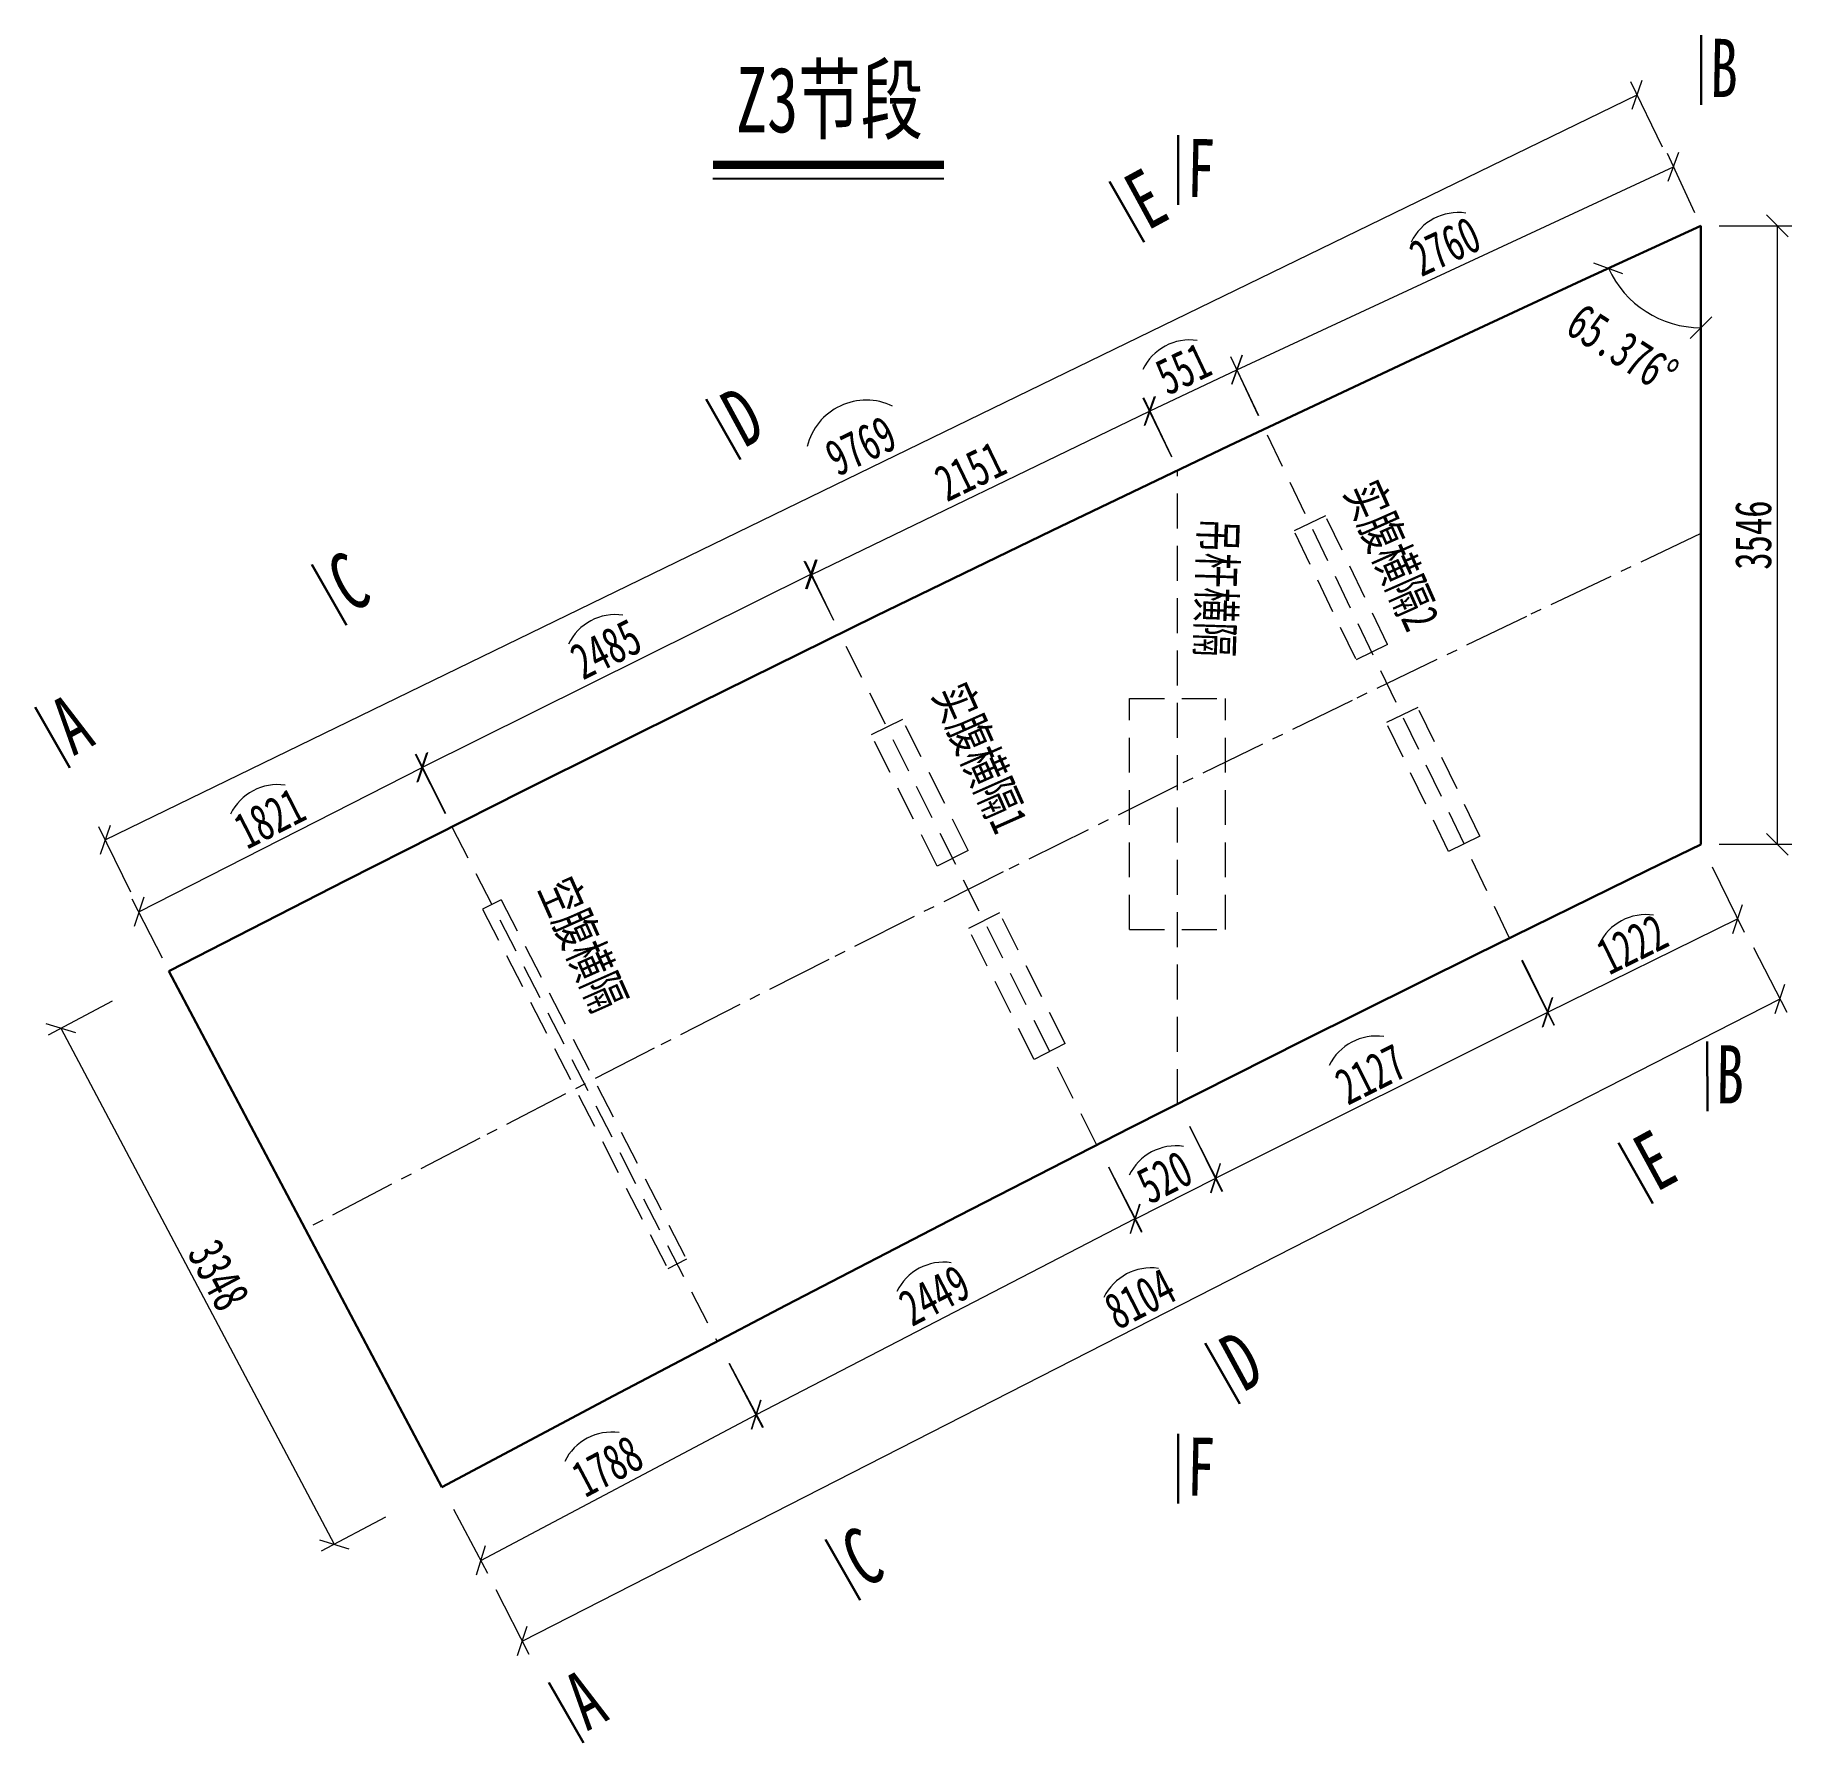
# Model space of a CAD drawing. Header units: millimetres. Extents: x -411717 to -116098, y 0 to 693159.
# Drawn here: x -210050 to -199980, y 305792 to 315584 of the extents above; entities that cross this region are included whole.
import ezdxf
from ezdxf.enums import TextEntityAlignment as Align

# ---------------------------------------------------------------- set-up
doc = ezdxf.new("R2010")
doc.units = ezdxf.units.MM
doc.header["$LTSCALE"] = 2
doc.header["$PDMODE"] = 3
doc.header["$PDSIZE"] = -10
doc.linetypes.add('CENTER2', pattern=[28.575, 19.05, -3.175, 3.175, -3.175])
doc.linetypes.add('DASHED', pattern=[0.75, 0.5, -0.25])
doc.layers.get('Defpoints').update_dxf_attribs({"color": 8, "lineweight": 9})
for name, color, linetype, lineweight in [('中心线', 7, 'CENTER2', 15), ('标注', 4, 'Continuous', 13), ('标注线及字体', 2, 'Continuous', 15), ('桥 构造粗实', 1, 'Continuous', 30), ('细实线', 4, 'Continuous', 15), ('虚线', 4, 'DASHED', 15)]:
    doc.layers.add(name, color=color, linetype=linetype, lineweight=lineweight)
doc.styles.add('111', font='仿宋_GB2312.ttf', dxfattribs={"width": 0.7})
doc.styles.add('仿宋字', font='仿宋_GB2312.ttf', dxfattribs={"width": 0.7})
doc.dimstyles.new('200', dxfattribs={"dimscale": 0, "dimtxt": 2.5, "dimasz": 1.5, "dimexe": 1, "dimexo": 1, "dimgap": 0.4, "dimtad": 1, "dimdec": 0, "dimdsep": 46, "dimtxsty": '111', "dimblk": 'OBLIQUE', "dimcen": 0, "dimclrd": 256, "dimclre": 256, "dimclrt": 256, "dimadec": 1, "dimazin": 2, "dimtfac": 1, "dimtdec": 0, "dimtmove": 2, "dimatfit": 3, "dimfxl": 4, "dimfxlon": 1, "dimtolj": 1, "dimlwd": -1, "dimlwe": -1, "dimarcsym": 0})

msp = doc.modelspace()

# ---------------------------------------------------------------- texts
at = {"layer": '标注', "style": '仿宋字', "width": 0.7}
for s, rotation, p in [('B', 359.03296, (-200450.6, 315230.3)), ('F', 358.80877, (-203449.5, 314656.3)), ('E', 28.50689, (-203673.1, 314461.1)), ('D', 28.50689, (-205985.9, 313214)), ('C', 28.50689, (-208245.3, 312265.5)), ('A', 28.50689, (-209832.2, 311447.1)), ('B', 359.03296, (-200415.8, 309459.3)), ('E', 28.50689, (-200756.3, 308948.3)), ('D', 28.50689, (-203125.5, 307799.8)), ('F', 358.80877, (-203449.5, 307210.1)), ('C', 28.50689, (-205300.8, 306674)), ('A', 28.50689, (-206887.6, 305855.6))]:
    msp.add_text(s, height=333.3, rotation=rotation, dxfattribs=at).set_placement(p)
for s, rotation, p in [('实腹横隔2', 293.94633, (-202604.1, 312942.7)), ('吊杆横隔', 268.18114, (-203431.3, 312819.6)), ('实腹横隔1', 293.94633, (-204963.6, 311782.5)), ('空腹横隔', 293.94633, (-207223, 310667))]:
    msp.add_text(s, height=208.33, rotation=rotation, dxfattribs=at).set_placement(p, align=Align.BOTTOM_LEFT)
at = {"layer": '标注线及字体', "color": 0, "style": '111', "width": 0.7}
msp.add_text('Z3节段', height=375, dxfattribs=at).set_placement((-205496.3, 315221.3), align=Align.MIDDLE)

# ---------------------------------------------------------------- blocks, each defined once
blk = doc.blocks.new('_Oblique')
at = {"color": 0, "linetype": 'ByBlock', "lineweight": -2}
blk.add_line((-0.5, -0.5), (0.5, 0.5), dxfattribs=at)
blk = doc.blocks.new('*D1661')
at = {"layer": 'Defpoints', "color": 0, "transparency": 16777216}
for p in [(-205604, 312493), (-205435, 312153), (-207659, 311045)]:
    blk.add_point(p, dxfattribs=at)
at = {"layer": '标注', "transparency": 16777216}
for p, q in [((-205472, 312227), (-205641, 312568)), ((-207829, 311386), (-205604, 312493)), ((-207696, 311120), (-207866, 311460))]:
    blk.add_line(p, q, dxfattribs=at)
at = {"layer": '标注', "transparency": 16777216, "xscale": 125.0000000000001, "yscale": 125.0000000000001, "zscale": 125.0000000000001}
for p, rotation in [((-205604, 312493), 26.47063956937237), ((-207829, 311386), 206.4706395693724)]:
    blk.add_blockref('_Oblique', p, dxfattribs=dict(at, rotation=rotation))
at = {"layer": '标注', "transparency": 16777216, "insert": (-206778, 312063), "char_height": 208.3, "attachment_point": 5, "rotation": 26.4706, "style": '111'}
blk.add_mtext('\\A1;2485', dxfattribs=at)
blk = doc.blocks.new('*D1655')
at = {"layer": 'Defpoints', "color": 0, "transparency": 16777216}
for p in [(-207832, 311384), (-207659, 311045), (-209282, 310217)]:
    blk.add_point(p, dxfattribs=at)
at = {"layer": '标注', "transparency": 16777216}
for p, q in [((-207697, 311119), (-207870, 311458)), ((-209455, 310556), (-207832, 311384)), ((-209320, 310291), (-209493, 310630))]:
    blk.add_line(p, q, dxfattribs=at)
at = {"layer": '标注', "transparency": 16777216, "xscale": 125.0000000000001, "yscale": 125.0000000000001, "zscale": 125.0000000000001}
for p, rotation in [((-207832, 311384), 27.03299920683917), ((-209455, 310556), 207.0329992068392)]:
    blk.add_blockref('_Oblique', p, dxfattribs=dict(at, rotation=rotation))
at = {"layer": '标注', "transparency": 16777216, "insert": (-208706, 311093), "char_height": 208.3, "attachment_point": 5, "rotation": 27.033, "style": '111'}
blk.add_mtext('\\A1;1821', dxfattribs=at)
blk = doc.blocks.new('*D1656')
at = {"layer": 'Defpoints', "color": 0, "transparency": 16777216}
for p in [(-203662, 313428), (-203499, 313089), (-205435, 312153)]:
    blk.add_point(p, dxfattribs=at)
at = {"layer": '标注', "transparency": 16777216}
for p, q in [((-203535, 313164), (-203698, 313503)), ((-205598, 312491), (-203662, 313428)), ((-205471, 312228), (-205635, 312566))]:
    blk.add_line(p, q, dxfattribs=at)
at = {"layer": '标注', "transparency": 16777216, "xscale": 125.0000000000001, "yscale": 125.0000000000001, "zscale": 125.0000000000001}
for p, rotation in [((-203662, 313428), 25.81552757595217), ((-205598, 312491), 205.8155275759522)]:
    blk.add_blockref('_Oblique', p, dxfattribs=dict(at, rotation=rotation))
at = {"layer": '标注', "transparency": 16777216, "insert": (-204690, 313083), "char_height": 208.3, "attachment_point": 5, "rotation": 25.8155, "style": '111'}
blk.add_mtext('\\A1;2151', dxfattribs=at)
blk = doc.blocks.new('*D1657')
at = {"layer": 'Defpoints', "color": 0, "transparency": 16777216}
for p in [(-206138, 308095), (-205915, 307675), (-207718, 307257)]:
    blk.add_point(p, dxfattribs=at)
at = {"layer": '细实线', "transparency": 16777216}
for p, q in [((-206071, 307969), (-205876, 307601)), ((-207496, 306837), (-205915, 307675)), ((-207652, 307132), (-207457, 306764))]:
    blk.add_line(p, q, dxfattribs=at)
at = {"layer": '细实线', "transparency": 16777216, "xscale": 125.0000000000001, "yscale": 125.0000000000001, "zscale": 125.0000000000001}
for p, rotation in [((-205915, 307675), 27.92107523219301), ((-207496, 306837), 207.921075232193)]:
    blk.add_blockref('_Oblique', p, dxfattribs=dict(at, rotation=rotation))
at = {"layer": '细实线', "transparency": 16777216, "insert": (-206770, 307378), "char_height": 208.3, "attachment_point": 5, "rotation": 27.9211, "style": '111'}
blk.add_mtext('\\A1;1788', dxfattribs=at)
blk = doc.blocks.new('*D1658')
at = {"layer": 'Defpoints', "color": 0, "transparency": 16777216}
for p in [(-203963, 309221), (-203744, 308798), (-206138, 308095)]:
    blk.add_point(p, dxfattribs=at)
at = {"layer": '标注', "transparency": 16777216}
for p, q in [((-203897, 309095), (-203706, 308724)), ((-205919, 307673), (-203744, 308798)), ((-206073, 307969), (-205881, 307599))]:
    blk.add_line(p, q, dxfattribs=at)
at = {"layer": '标注', "transparency": 16777216, "xscale": 125.0000000000001, "yscale": 125.0000000000001, "zscale": 125.0000000000001}
for p, rotation in [((-203744, 308798), 27.36393538222312), ((-205919, 307673), 207.3639353822231)]:
    blk.add_blockref('_Oblique', p, dxfattribs=dict(at, rotation=rotation))
at = {"layer": '标注', "transparency": 16777216, "insert": (-204895, 308358), "char_height": 208.3, "attachment_point": 5, "rotation": 27.3639, "style": '111'}
blk.add_mtext('\\A1;2449', dxfattribs=at)
blk = doc.blocks.new('*D1659')
at = {"layer": 'Defpoints', "color": 0, "transparency": 16777216}
for p in [(-201596, 310408), (-201382, 309980), (-203499, 309456)]:
    blk.add_point(p, dxfattribs=at)
at = {"layer": '标注', "transparency": 16777216}
for p, q in [((-201531, 310278), (-201345, 309906)), ((-203285, 309029), (-201382, 309980)), ((-203434, 309327), (-203247, 308954))]:
    blk.add_line(p, q, dxfattribs=at)
at = {"layer": '标注', "transparency": 16777216, "xscale": 125.0000000000001, "yscale": 125.0000000000001, "zscale": 125.0000000000001}
for p, rotation in [((-201382, 309980), 26.5707572793819), ((-203285, 309029), 206.5707572793819)]:
    blk.add_blockref('_Oblique', p, dxfattribs=dict(at, rotation=rotation))
at = {"layer": '标注', "transparency": 16777216, "insert": (-202395, 309627), "char_height": 208.3, "attachment_point": 5, "rotation": 26.5708, "style": '111'}
blk.add_mtext('\\A1;2127', dxfattribs=at)
blk = doc.blocks.new('*D1654')
at = {"layer": 'Defpoints', "color": 0, "transparency": 16777216}
for p in [(-203161, 313665), (-203001, 313325), (-203499, 313089)]:
    blk.add_point(p, dxfattribs=at)
at = {"layer": '标注', "transparency": 16777216}
for p, q in [((-203036, 313400), (-203197, 313740)), ((-203659, 313429), (-203161, 313665)), ((-203534, 313165), (-203695, 313504))]:
    blk.add_line(p, q, dxfattribs=at)
at = {"layer": '标注', "transparency": 16777216, "xscale": 125.0000000000001, "yscale": 125.0000000000001, "zscale": 125.0000000000001}
for p, rotation in [((-203161, 313665), 25.3133605010566), ((-203659, 313429), 205.3133605010566)]:
    blk.add_blockref('_Oblique', p, dxfattribs=dict(at, rotation=rotation))
at = {"layer": '标注', "transparency": 16777216, "insert": (-203469, 313671), "char_height": 208.3, "attachment_point": 5, "rotation": 25.3134, "style": '111'}
blk.add_mtext('\\A1;551', dxfattribs=at)
blk = doc.blocks.new('*D1660')
at = {"layer": 'Defpoints', "color": 0, "transparency": 16777216}
for p in [(-203499, 309456), (-203963, 309221), (-203282, 309030)]:
    blk.add_point(p, dxfattribs=at)
at = {"layer": '标注', "transparency": 16777216}
for p, q in [((-203433, 309327), (-203244, 308956)), ((-203897, 309092), (-203708, 308720)), ((-203746, 308794), (-203282, 309030))]:
    blk.add_line(p, q, dxfattribs=at)
at = {"layer": '标注', "transparency": 16777216, "xscale": 125.0000000000001, "yscale": 125.0000000000001, "zscale": 125.0000000000001}
for p, rotation in [((-203282, 309030), 26.92958312369735), ((-203746, 308794), 206.9295831236974)]:
    blk.add_blockref('_Oblique', p, dxfattribs=dict(at, rotation=rotation))
at = {"layer": '标注', "transparency": 16777216, "insert": (-203576, 309035), "char_height": 208.3, "attachment_point": 5, "rotation": 26.9296, "style": '111'}
blk.add_mtext('\\A1;520', dxfattribs=at)
blk = doc.blocks.new('*D1662')
at = {"layer": 'Defpoints', "color": 0, "transparency": 16777216}
for p in [(-209278, 310219), (-207712, 307261), (-208336, 306930)]:
    blk.add_point(p, dxfattribs=at)
at = {"layer": '细实线', "transparency": 16777216}
for p, q in [((-209608, 310045), (-209976, 309850)), ((-209902, 309889), (-208336, 306930)), ((-208042, 307086), (-208410, 306891))]:
    blk.add_line(p, q, dxfattribs=at)
at = {"layer": '细实线', "transparency": 16777216, "xscale": 125.0000000000001, "yscale": 125.0000000000001, "zscale": 125.0000000000001}
for p, rotation in [((-209902, 309889), 117.8951063882113), ((-208336, 306930), 297.8951063882113)]:
    blk.add_blockref('_Oblique', p, dxfattribs=dict(at, rotation=rotation))
at = {"layer": '细实线', "transparency": 16777216, "insert": (-208998, 308474), "char_height": 208.3, "attachment_point": 5, "rotation": 297.8951, "style": '111'}
blk.add_mtext('\\A1;3348', dxfattribs=at)
blk = doc.blocks.new('*D1663')
at = {"layer": 'Defpoints', "color": 0, "transparency": 16777216}
for p in [(-200659, 314829), (-200501, 314490), (-203003, 313325)]:
    blk.add_point(p, dxfattribs=at)
at = {"layer": '标注', "transparency": 16777216}
for p, q in [((-200536, 314565), (-200694, 314905)), ((-203161, 313665), (-200659, 314829)), ((-203038, 313401), (-203196, 313740))]:
    blk.add_line(p, q, dxfattribs=at)
at = {"layer": '标注', "transparency": 16777216, "xscale": 125.0000000000001, "yscale": 125.0000000000001, "zscale": 125.0000000000001}
for p, rotation in [((-200659, 314829), 24.96309006233841), ((-203161, 313665), 204.9630900623384)]:
    blk.add_blockref('_Oblique', p, dxfattribs=dict(at, rotation=rotation))
at = {"layer": '标注', "transparency": 16777216, "insert": (-201968, 314372), "char_height": 208.3, "attachment_point": 5, "rotation": 24.9631, "style": '111'}
blk.add_mtext('\\A1;2760', dxfattribs=at)
blk = doc.blocks.new('*D1664')
at = {"layer": 'Defpoints', "color": 0, "transparency": 16777216}
for p in [(-200501, 310944), (-200291, 310516), (-201590, 310409)]:
    blk.add_point(p, dxfattribs=at)
at = {"layer": '标注', "transparency": 16777216}
for p, q in [((-200438, 310815), (-200254, 310441)), ((-201380, 309981), (-200291, 310516)), ((-201527, 310281), (-201343, 309907))]:
    blk.add_line(p, q, dxfattribs=at)
at = {"layer": '标注', "transparency": 16777216, "xscale": 125.0000000000001, "yscale": 125.0000000000001, "zscale": 125.0000000000001}
for p, rotation in [((-200291, 310516), 26.16005360587092), ((-201380, 309981), 206.1600536058709)]:
    blk.add_blockref('_Oblique', p, dxfattribs=dict(at, rotation=rotation))
at = {"layer": '标注', "transparency": 16777216, "insert": (-200896, 310372), "char_height": 208.3, "attachment_point": 5, "rotation": 26.1601, "style": '111'}
blk.add_mtext('\\A1;1222', dxfattribs=at)
blk = doc.blocks.new('*D1665')
at = {"layer": 'Defpoints', "color": 0, "transparency": 16777216}
for p in [(-200867, 315242), (-200501, 314490), (-209282, 310217)]:
    blk.add_point(p, dxfattribs=at)
at = {"layer": '细实线', "transparency": 16777216}
for p, q in [((-200721, 314942), (-200904, 315316)), ((-209648, 310969), (-200867, 315242)), ((-209502, 310669), (-209684, 311044))]:
    blk.add_line(p, q, dxfattribs=at)
at = {"layer": '细实线', "transparency": 16777216, "xscale": 125.0000000000001, "yscale": 125.0000000000001, "zscale": 125.0000000000001}
for p, rotation in [((-200867, 315242), 25.9466516971095), ((-209648, 310969), 205.9466516971095)]:
    blk.add_blockref('_Oblique', p, dxfattribs=dict(at, rotation=rotation))
at = {"layer": '细实线', "transparency": 16777216, "insert": (-205317, 313229), "char_height": 208.3, "attachment_point": 5, "rotation": 25.9467, "style": '111'}
blk.add_mtext('\\A1;9769', dxfattribs=at)
blk = doc.blocks.new('*D1666')
at = {"layer": 'Defpoints', "color": 0, "transparency": 16777216}
for p in [(-200501, 310944), (-200048, 310057), (-207712, 307261)]:
    blk.add_point(p, dxfattribs=at)
at = {"layer": '细实线', "transparency": 16777216}
for p, q in [((-200200, 310353), (-200010, 309982)), ((-207259, 306374), (-200048, 310057)), ((-207410, 306671), (-207221, 306300))]:
    blk.add_line(p, q, dxfattribs=at)
at = {"layer": '细实线', "transparency": 16777216, "xscale": 125.0000000000001, "yscale": 125.0000000000001, "zscale": 125.0000000000001}
for p, rotation in [((-200048, 310057), 27.05656959825698), ((-207259, 306374), 207.056569598257)]:
    blk.add_blockref('_Oblique', p, dxfattribs=dict(at, rotation=rotation))
at = {"layer": '细实线', "transparency": 16777216, "insert": (-203716, 308338), "char_height": 208.3, "attachment_point": 5, "rotation": 27.0566, "style": '111'}
blk.add_mtext('\\A1;8104', dxfattribs=at)
blk = doc.blocks.new('*D1739')
at = {"layer": 'Defpoints', "color": 0, "transparency": 16777216}
for p in [(-200501, 314490), (-200501, 310944), (-200064, 310944)]:
    blk.add_point(p, dxfattribs=at)
at = {"layer": '标注', "transparency": 16777216}
for p, q in [((-200397, 314490), (-199980, 314490)), ((-200064, 314490), (-200064, 310944)), ((-200397, 310944), (-199980, 310944))]:
    blk.add_line(p, q, dxfattribs=at)
at = {"layer": '标注', "transparency": 16777216, "xscale": 125.0000000000001, "yscale": 125.0000000000001, "zscale": 125.0000000000001}
for p, rotation in [((-200064, 314490), 90), ((-200064, 310944), 270)]:
    blk.add_blockref('_Oblique', p, dxfattribs=dict(at, rotation=rotation))
at = {"layer": '标注', "transparency": 16777216, "insert": (-200201, 312717), "char_height": 208.3, "attachment_point": 5, "rotation": 90, "style": '111'}
blk.add_mtext('\\A1;3546', dxfattribs=at)
blk = doc.blocks.new('*D1740')
at = {"layer": 'Defpoints', "color": 0, "transparency": 16777216}
for p in [(-200501, 314490), (-200501, 314490), (-201185, 314176), (-200904, 314067), (-200501, 310944)]:
    blk.add_point(p, dxfattribs=at)
at = {"layer": '标注', "transparency": 16777216}
blk.add_arc((-200501, 314490), 584, 204.6239, 270, dxfattribs=at)
at = {"layer": '标注', "transparency": 16777216, "xscale": 125.0000000000001, "yscale": 125.0000000000001, "zscale": 125.0000000000001, "rotation": 114.623948410243}
blk.add_blockref('_Oblique', (-201032, 314246), dxfattribs=at)
at = {"layer": '标注', "transparency": 16777216, "xscale": 125.0000000000001, "yscale": 125.0000000000001, "zscale": 125.0000000000001}
blk.add_blockref('_Oblique', (-200501, 313906), dxfattribs=at)
at = {"layer": '标注', "transparency": 16777216, "insert": (-200952, 313788), "char_height": 208.33, "attachment_point": 5, "rotation": 327.312, "style": '111'}
blk.add_mtext('\\A1;65.376°', dxfattribs=at)

# ---------------------------------------------------------------- dimensions: what is measured, and where the dimension line sits
at = {"layer": '标注'}
for p1, p2, distance, picture, middle in [((-203003.1, 313325), (-200501.2, 314489.7), 374.6, '*D1663', (-201968.2, 314371.6)), ((-203498.6, 313089.4), (-203000.7, 313324.9), 375.7, '*D1654', (-203469, 313671)), ((-205434.7, 312152.8), (-203498.6, 313089.4), 375.7, '*D1656', (-204690.1, 313083.1)), ((-207659.3, 311045), (-205434.7, 312152.8), 380.6, '*D1661', (-206777.9, 312062.7)), ((-209281.7, 310217.2), (-207659.3, 311045), 380.5, '*D1655', (-208706, 311092.6)), ((-203498.6, 309456.3), (-201595.9, 310407.9), -478.1, '*D1659', (-202394.9, 309627.5)), ((-203962.6, 309220.6), (-203498.6, 309456.3), -478.1, '*D1660', (-203576.3, 309034.8)), ((-206137.9, 308094.8), (-203962.6, 309220.6), -475.3, '*D1658', (-204894.9, 308357.7))]:
    dim = msp.add_aligned_dim(p1=p1, p2=p2, distance=distance, dimstyle='200', override={"dimscale": 83.333333, "dimadec": 3, "dimarcsym": 1}, dxfattribs=at)
    dim.commit()
    dim.dimension.update_dxf_attribs({"geometry": picture, "text_midpoint": middle})
dim = msp.add_angular_dim_2l(base=(-200903.8799, 314066.5644), line1=((-200501.2022, 314489.6537), (-200501.2022, 310943.5919)), line2=((-200501.2022, 314489.6537), (-201184.9125, 314176.2809)), dimstyle='200', override={"dimscale": 83.333333, "dimadec": 3, "dimarcsym": 1}, dxfattribs=at)
dim.commit()
dim.dimension.update_dxf_attribs({"geometry": '*D1740', "text_midpoint": (-200951.6612, 313787.669)})
dim = msp.add_linear_dim(base=(-200063.6, 310943.6), p1=(-200501.2, 314489.7), p2=(-200501.2, 310943.6), angle=90, dimstyle='200', override={"dimscale": 83.333333, "dimadec": 3, "dimarcsym": 1}, dxfattribs=at)
dim.commit()
dim.dimension.update_dxf_attribs({"geometry": '*D1739', "text_midpoint": (-200201.1, 312716.6)})
dim = msp.add_aligned_dim(p1=(-201589.9, 310408.8), p2=(-200501.2, 310943.6), distance=-476.3, text='1222', dimstyle='200', override={"dimscale": 83.333333, "dimadec": 3, "dimarcsym": 1}, dxfattribs=at)
dim.commit()
dim.dimension.update_dxf_attribs({"geometry": '*D1664', "text_midpoint": (-200896.2, 310372.1)})
at = {"layer": '细实线'}
for p1, p2, distance, text, picture, middle in [((-209281.7, 310217.2), (-200501.2, 314489.7), 836.2, '9769', '*D1665', (-205317.5, 313229)), ((-207711.6, 307260.8), (-200501.2, 310943.6), -996, '8104', '*D1666', (-203715.9, 308337.6))]:
    dim = msp.add_aligned_dim(p1=p1, p2=p2, distance=distance, text=text, dimstyle='200', override={"dimscale": 83.333333, "dimadec": 3, "dimarcsym": 1}, dxfattribs=at)
    dim.commit()
    dim.dimension.update_dxf_attribs({"geometry": picture, "text_midpoint": middle})
for p1, p2, distance, picture, middle in [((-209277.7147, 310219.3053), (-207711.5669, 307260.7558), -706.6868, '*D1662', (-208997.6914, 308473.734)), ((-207718.1, 307257.3), (-206137.9, 308094.8), -475.3, '*D1657', (-206769.8, 307377.5))]:
    dim = msp.add_aligned_dim(p1=p1, p2=p2, distance=distance, dimstyle='200', override={"dimscale": 83.333333, "dimadec": 3, "dimarcsym": 1}, dxfattribs=at)
    dim.commit()
    dim.dimension.update_dxf_attribs({"geometry": picture, "text_midpoint": middle})

# ---------------------------------------------------------------- linework, layer by layer
at = {"color": 4}
msp.add_line((-206165.3, 314760.8), (-204841, 314760.8), dxfattribs=at)
at = {"color": 6, "const_width": 48}
msp.add_lwpolyline([(-206165.3, 314840.8), (-204841, 314840.8)], dxfattribs=at)
at = {"layer": '中心线', "ltscale": 10}
msp.add_lwpolyline([(-200501.2, 312725.6), (-201501.2, 312250.9), (-202501.2, 311769.3), (-203501.2, 311280.9), (-204501.2, 310785.7), (-205501.2, 310283.7), (-206501.2, 309774.8), (-207501.2, 309259.1), (-208501.2, 308736.6), (-208501.2, 308736.6)], dxfattribs=at)
at = {"layer": '桥 构造粗实'}
for p, q in [((-200501.1, 315583.8), (-200499.5, 315184.3)), ((-203498.6, 315010.1), (-203498.6, 314610.6)), ((-203891, 314744.1), (-203693, 314397)), ((-200501.2, 314489.7), (-200501.2, 310943.6)), ((-206203.8, 313497), (-206005.9, 313149.9)), ((-208463.2, 312548.4), (-208265.3, 312201.4)), ((-210050.1, 311730.1), (-209852.1, 311383)), ((-209284.3, 310215.9), (-207718.1, 307257.3)), ((-200466.3, 309812.9), (-200464.7, 309413.3)), ((-200974.2, 309231.3), (-200776.3, 308884.3)), ((-203343.4, 308082.8), (-203145.4, 307735.7)), ((-203498.6, 307563.9), (-203498.6, 307164.3)), ((-205518.7, 306956.9), (-205320.7, 306609.9)), ((-207105.5, 306138.6), (-206907.6, 305791.5))]:
    msp.add_line(p, q, dxfattribs=at)
for points in [[(-200501.2, 314489.7), (-201184.9, 314176.3), (-202196.8, 313705.6), (-203208.6, 313228.1), (-204220.5, 312743.6), (-205232.4, 312252.3), (-206244.4, 311754), (-207256.3, 311248.9), (-208268.3, 310736.9), (-209280.3, 310217.9), (-209284.3, 310215.9)], [(-200501.2, 310943.6), (-200805.6, 310796.1), (-201793.7, 310310.6), (-202781.8, 309818.2), (-203769.9, 309319.2), (-204758, 308813.3), (-205746, 308300.7), (-206734.1, 307781.4), (-207718.1, 307257.3)]]:
    msp.add_lwpolyline(points, dxfattribs=at)
at = {"layer": '细实线'}
for centre, radius, start, end in [((-201892.7, 314266.6), 300, 81.82453, 154.12816), ((-203431.1, 313535.9), 300, 81.82453, 154.12816), ((-205285.4, 313140.7), 350, 64.60801, 166.02717), ((-206723.2, 311961), 300, 81.82453, 154.12816), ((-208659.9, 310986.5), 300, 81.82453, 154.12816), ((-200815.3, 310241), 300, 81.82453, 154.12816), ((-202362.6, 309544.4), 300, 81.82453, 154.12816), ((-203509.6, 308915), 300, 81.82453, 154.12816), ((-204841.2, 308247.9), 300, 81.82453, 154.12816), ((-203653.3, 308215.2), 300, 81.82453, 154.12816), ((-206744.7, 307273.6), 300, 81.82453, 154.12816)]:
    msp.add_arc(centre, radius, start, end, dxfattribs=at)
at = {"layer": '虚线', "color": 2, "ltscale": 200}
for p, q in [((-201598.5, 310406.5), (-203003.8, 313324.7)), ((-202297.9, 312089.2), (-202655, 312830.8)), ((-202480.4, 312007.4), (-202836.3, 312746.4)), ((-203965.2, 309219.2), (-205437.2, 312151.4)), ((-201769.1, 310991.2), (-202124.3, 311728.8)), ((-204880.3, 310819.2), (-205257.8, 311571)), ((-204701.6, 310908.9), (-205078.3, 311659.4)), ((-201948.6, 310903), (-202304.5, 311642)), ((-204701.6, 310908.9), (-204880.3, 310819.2)), ((-204323.4, 309709.9), (-204700.8, 310461.7)), ((-204145.4, 309801), (-204522.1, 310551.4)), ((-203875.8, 309264.1), (-203876.1, 309264.8))]:
    msp.add_line(p, q, dxfattribs=at)
at = {"layer": '虚线', "color": 5, "ltscale": 200}
for p, q in [((-203501.2, 309454.9), (-203501.2, 313088)), ((-203776.2, 311780.9), (-203226.2, 311780.9)), ((-203776.2, 310454.9), (-203776.2, 311780.9)), ((-203226.2, 310454.9), (-203226.2, 311780.9)), ((-203776.2, 310454.9), (-203226.2, 310454.9))]:
    msp.add_line(p, q, dxfattribs=at)
at = {"layer": '虚线', "color": 6, "ltscale": 200}
for p, q in [((-207661.9, 311043.7), (-206140.5, 308093.4)), ((-207486.3, 310572.2), (-206422.8, 308509.9)), ((-207379.2, 310626.4), (-206316.5, 308565.7))]:
    msp.add_line(p, q, dxfattribs=at)
at = {"layer": '虚线', "color": 2, "ltscale": 200}
for points in [[(-202653.1, 312826.8), (-202833.9, 312741.4)], [(-202297.9, 312089.2), (-202478.1, 312002.4)], [(-202124.3, 311728.8), (-202304.5, 311642)], [(-205078.3, 311659.4), (-205257.8, 311571)], [(-201769.1, 310991.2), (-201948.6, 310903)], [(-204522.1, 310551.4), (-204700.8, 310461.7)], [(-204145.4, 309801), (-204323.4, 309709.9)]]:
    msp.add_lwpolyline(points, dxfattribs=at)
at = {"layer": '虚线', "color": 6, "ltscale": 200}
for points in [[(-207379.2, 310626.4), (-207486.3, 310572.2)], [(-206316.5, 308565.7), (-206422.8, 308509.9)]]:
    msp.add_lwpolyline(points, dxfattribs=at)

msp.set_redraw_order([(e.dxf.handle, doc.entitydb.next_handle()) for e in msp.query("TEXT MTEXT ATTDEF DIMENSION ARC_DIMENSION")])  # texts and dimensions are drawn at this point

doc.saveas('drawing.dxf')
